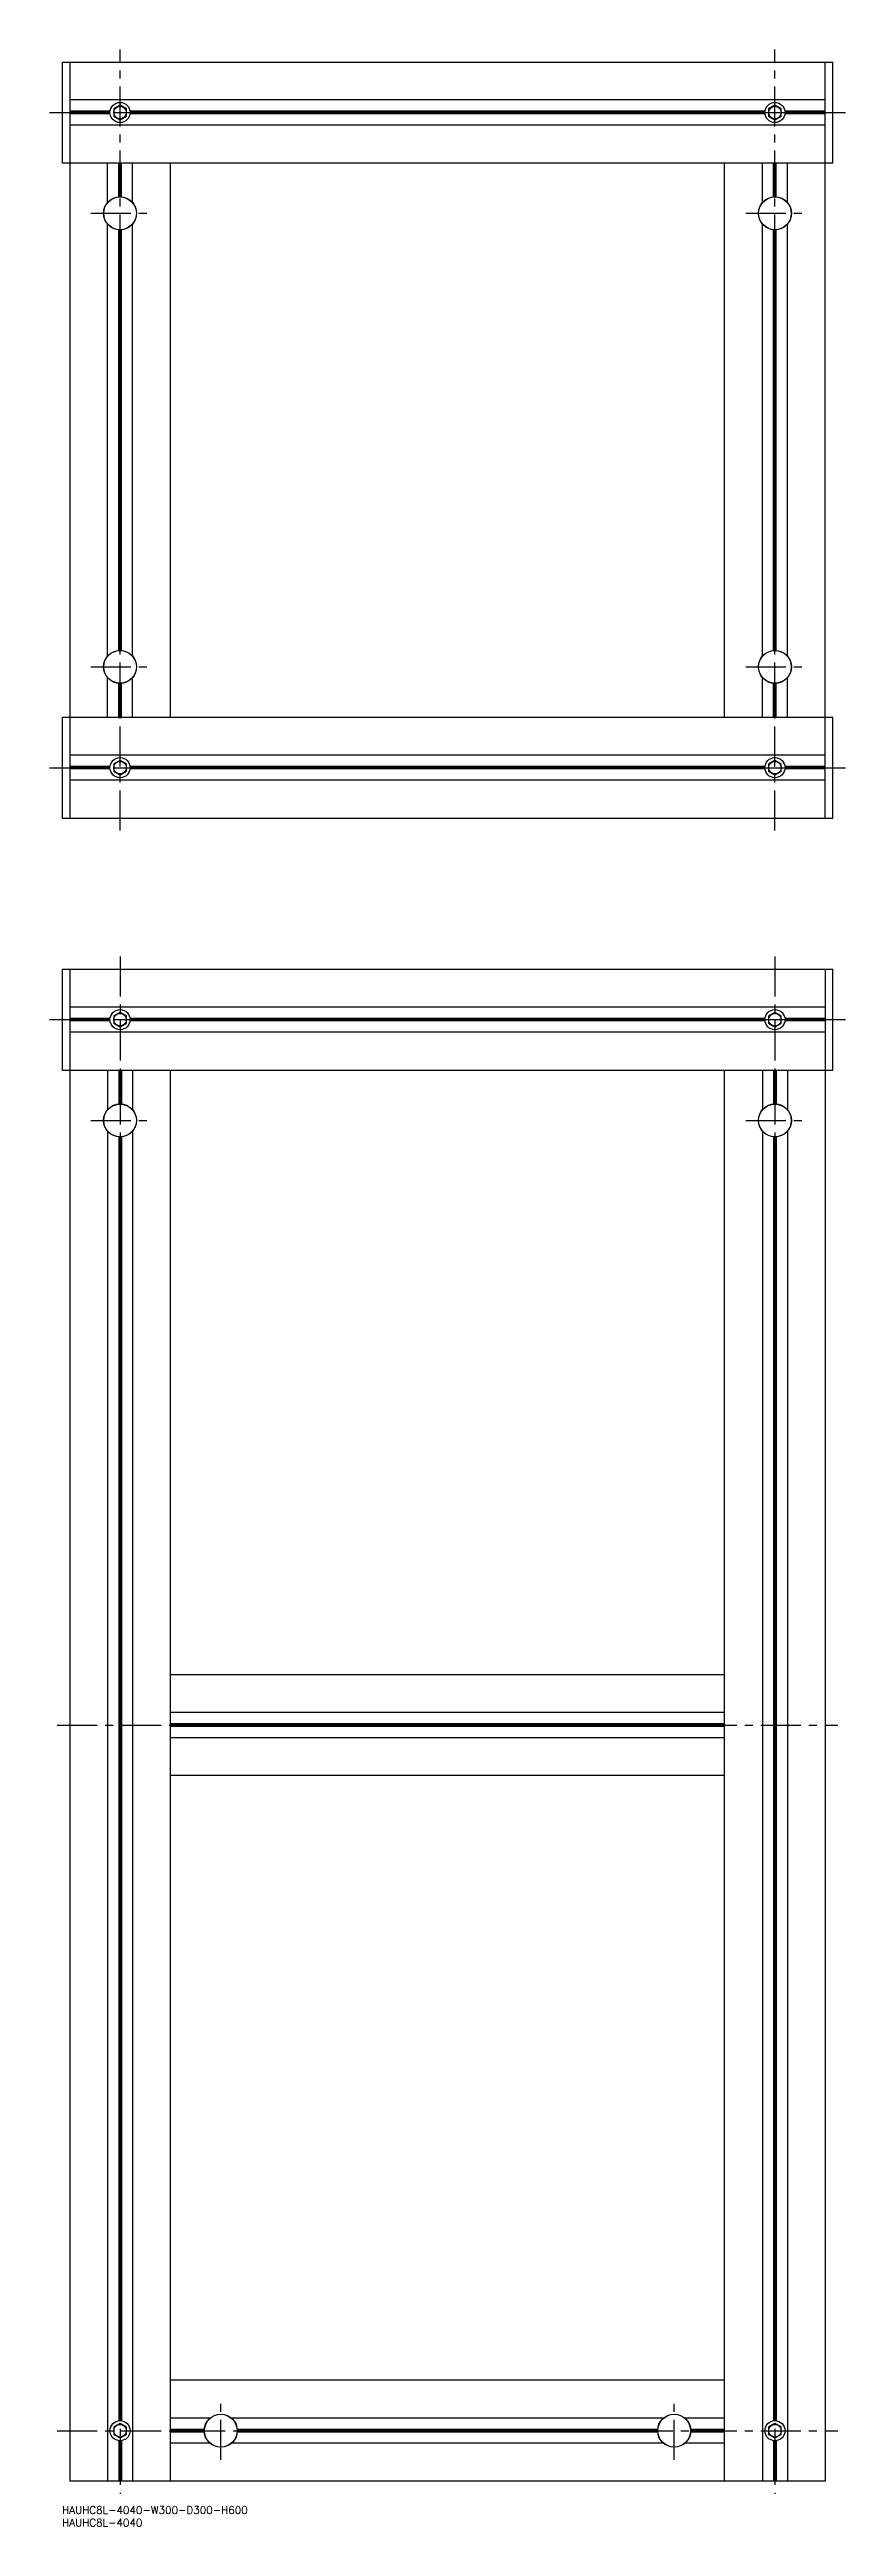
# Model space of a CAD drawing. Extents: x -5 to 771, y -8 to 975.
# Drawn here: x -5 to 311, y -8 to 975 of the extents above; entities that cross this region are included whole.
import ezdxf

# ---------------------------------------------------------------- set-up
doc = ezdxf.new("R2010")
doc.units = 0
doc.header["$LTSCALE"] = 0.5
doc.linetypes.add('CENTER', pattern=[50.8, 31.75, -6.35, 6.35, -6.35])
for name, color, linetype in [('MSM_CENTER', 1, 'CENTER'), ('MSM_CONTINUOUS', 7, 'CONTINUOUS'), ('MSM_NARROW', 5, 'CONTINUOUS'), ('MSM_PART_NUMBER', 7, 'CONTINUOUS')]:
    doc.layers.add(name, color=color, linetype=linetype)
doc.styles.get("Standard").update_dxf_attribs({"font": 'txt.shx', "height": 3, "bigfont": 'bigfont.shx'})

# ---------------------------------------------------------------- blocks, each defined once
blk = doc.blocks.new('*U8')
at = {"layer": 'MSM_PART_NUMBER'}
blk.add_text('HAUHC8L-4040-W300-D300-H600', height=3, dxfattribs=at).set_placement((0, -3))
blk = doc.blocks.new('*U9')
at = {"layer": 'MSM_PART_NUMBER'}
blk.add_text('HAUHC8L-4040', height=3, dxfattribs=at).set_placement((0, -8))

msp = doc.modelspace()

# ---------------------------------------------------------------- linework, layer by layer
at = {"layer": 'MSM_CENTER'}
for p, q in [((23, 665), (23, 975)), ((283, 665), (283, 975)), ((-5, 950), (311, 950)), ((11.45, 910), (34.55, 910)), ((271.45, 910), (294.55, 910)), ((11.45, 730), (34.55, 730)), ((271.45, 730), (294.55, 730)), ((-5, 690), (311, 690)), ((23, 615), (23, 5)), ((283, 615), (283, 5)), ((-5, 590), (311, 590)), ((11.45, 550), (34.55, 550)), ((271.45, 550), (294.55, 550)), ((-2, 310), (308, 310)), ((63, 18.45), (63, 41.55)), ((243, 18.45), (243, 41.55)), ((-2, 30), (308, 30))]:
    msp.add_line(p, q, dxfattribs=at)
at = {"layer": 'MSM_CONTINUOUS'}
for p, q in [((0, 970), (306, 970)), ((0, 970), (0, 930)), ((3, 970), (3, 670)), ((303, 670), (303, 970)), ((306, 930), (306, 970)), ((303, 955), (3, 955)), ((19.03, 950.52), (3, 950.52)), ((19, 950), (3, 950)), ((19.03, 949.48), (3, 949.48)), ((303, 945), (3, 945)), ((23, 952.89), (20.5, 951.44)), ((20.5, 951.44), (20.5, 948.56)), ((20.5, 948.56), (23, 947.11)), ((25.5, 951.44), (23, 952.89)), ((23, 947.11), (25.5, 948.56)), ((25.5, 948.56), (25.5, 951.44)), ((279.03, 950.52), (26.97, 950.52)), ((279.03, 949.48), (26.97, 949.48)), ((279, 950), (27, 950)), ((283, 952.89), (280.5, 951.44)), ((280.5, 951.44), (280.5, 948.56)), ((280.5, 948.56), (283, 947.11)), ((285.5, 951.44), (283, 952.89)), ((283, 947.11), (285.5, 948.56)), ((285.5, 948.56), (285.5, 951.44)), ((303, 950.52), (286.97, 950.52)), ((303, 949.48), (286.97, 949.48)), ((303, 950), (287, 950)), ((0, 930), (306, 930)), ((18, 914.23), (18, 930)), ((22.48, 916.53), (22.48, 930)), ((23, 916.55), (23, 930)), ((23.52, 916.53), (23.52, 930)), ((28, 914.23), (28, 930)), ((43, 710), (43, 930)), ((263, 710), (263, 930)), ((278, 914.23), (278, 930)), ((282.48, 916.53), (282.48, 930)), ((283, 916.55), (283, 930)), ((283.52, 916.53), (283.52, 930)), ((288, 914.23), (288, 930)), ((19, 915.19), (19, 915.12)), ((27, 915.12), (27, 915.19)), ((279, 915.19), (279, 915.12)), ((287, 915.12), (287, 915.19)), ((18, 734.23), (18, 905.77)), ((19, 904.88), (19, 904.81)), ((27, 904.81), (27, 904.88)), ((28, 734.23), (28, 905.77)), ((278, 734.23), (278, 905.77)), ((279, 904.88), (279, 904.81)), ((287, 904.81), (287, 904.88)), ((288, 734.23), (288, 905.77)), ((22.48, 736.53), (22.48, 903.47)), ((23, 736.55), (23, 903.45)), ((23.52, 736.53), (23.52, 903.47)), ((282.48, 736.53), (282.48, 903.47)), ((283, 736.55), (283, 903.45)), ((283.52, 736.53), (283.52, 903.47)), ((19, 735.19), (19, 735.12)), ((27, 735.12), (27, 735.19)), ((279, 735.19), (279, 735.12)), ((287, 735.12), (287, 735.19)), ((18, 710), (18, 725.77)), ((19, 724.88), (19, 724.81)), ((22.48, 710), (22.48, 723.47)), ((23, 710), (23, 723.45)), ((23.52, 710), (23.52, 723.47)), ((27, 724.81), (27, 724.88)), ((28, 710), (28, 725.77)), ((278, 710), (278, 725.77)), ((279, 724.88), (279, 724.81)), ((282.48, 710), (282.48, 723.47)), ((283, 710), (283, 723.45)), ((283.52, 710), (283.52, 723.47)), ((287, 724.81), (287, 724.88)), ((288, 710), (288, 725.77)), ((0, 710), (306, 710)), ((0, 710), (0, 670)), ((306, 670), (306, 710)), ((303, 695), (3, 695)), ((19.03, 690.52), (3, 690.52)), ((19, 690), (3, 690)), ((19.03, 689.48), (3, 689.48)), ((23, 692.89), (20.5, 691.44)), ((20.5, 691.44), (20.5, 688.56)), ((20.5, 688.56), (23, 687.11)), ((25.5, 691.44), (23, 692.89)), ((23, 687.11), (25.5, 688.56)), ((25.5, 688.56), (25.5, 691.44)), ((279.03, 690.52), (26.97, 690.52)), ((279.03, 689.48), (26.97, 689.48)), ((279, 690), (27, 690)), ((283, 692.89), (280.5, 691.44)), ((280.5, 691.44), (280.5, 688.56)), ((280.5, 688.56), (283, 687.11)), ((285.5, 691.44), (283, 692.89)), ((283, 687.11), (285.5, 688.56)), ((285.5, 688.56), (285.5, 691.44)), ((303, 690.52), (286.97, 690.52)), ((303, 689.48), (286.97, 689.48)), ((303, 690), (287, 690)), ((303, 685), (3, 685)), ((0, 670), (306, 670)), ((0, 610), (0, 570)), ((0, 610), (306, 610)), ((3, 610), (3, 10)), ((303, 610), (303, 10)), ((306, 570), (306, 610)), ((303, 595), (3, 595)), ((19.03, 590.52), (3, 590.52)), ((19, 590), (3, 590)), ((23, 592.89), (20.5, 591.44)), ((20.5, 591.44), (20.5, 588.56)), ((25.5, 591.44), (23, 592.89)), ((25.5, 588.56), (25.5, 591.44)), ((279.03, 590.52), (26.97, 590.52)), ((279, 590), (27, 590)), ((283, 592.89), (280.5, 591.44)), ((280.5, 591.44), (280.5, 588.56)), ((285.5, 591.44), (283, 592.89)), ((285.5, 588.56), (285.5, 591.44)), ((303, 590.52), (286.97, 590.52)), ((303, 590), (287, 590)), ((19.03, 589.48), (3, 589.48)), ((303, 585), (3, 585)), ((20.5, 588.56), (23, 587.11)), ((23, 587.11), (25.5, 588.56)), ((279.03, 589.48), (26.97, 589.48)), ((280.5, 588.56), (283, 587.11)), ((283, 587.11), (285.5, 588.56)), ((303, 589.48), (286.97, 589.48)), ((0, 570), (306, 570)), ((18, 570), (18, 554.23)), ((22.48, 570), (22.48, 556.53)), ((23, 570), (23, 556.55)), ((23.52, 570), (23.52, 556.53)), ((28, 570), (28, 554.23)), ((43, 10), (43, 570)), ((263, 10), (263, 570)), ((278, 570), (278, 554.23)), ((282.48, 570), (282.48, 556.53)), ((283, 570), (283, 556.55)), ((283.52, 570), (283.52, 556.53)), ((288, 570), (288, 554.23)), ((19, 555.19), (19, 555.12)), ((27, 555.12), (27, 555.19)), ((279, 555.19), (279, 555.12)), ((287, 555.12), (287, 555.19)), ((18, 545.77), (18, 10)), ((19, 544.88), (19, 544.81)), ((22.48, 543.47), (22.48, 33.97)), ((23, 543.45), (23, 34)), ((23.52, 543.47), (23.52, 33.97)), ((27, 544.81), (27, 544.88)), ((28, 545.77), (28, 10)), ((278, 545.77), (278, 10)), ((279, 544.88), (279, 544.81)), ((282.48, 543.47), (282.48, 33.97)), ((283, 543.45), (283, 34)), ((283.52, 543.47), (283.52, 33.97)), ((287, 544.81), (287, 544.88)), ((288, 545.77), (288, 10)), ((263, 330), (43, 330)), ((263, 315), (43, 315)), ((263, 310.52), (43, 310.52)), ((263, 310), (43, 310)), ((263, 309.48), (43, 309.48)), ((263, 305), (43, 305)), ((263, 290), (43, 290)), ((263, 50), (43, 50)), ((23, 32.89), (20.5, 31.44)), ((20.5, 31.44), (20.5, 28.56)), ((25.5, 31.44), (23, 32.89)), ((25.5, 28.56), (25.5, 31.44)), ((58.77, 35), (43, 35)), ((56.47, 30.52), (43, 30.52)), ((56.45, 30), (43, 30)), ((57.88, 34), (57.81, 34)), ((238.77, 35), (67.23, 35)), ((68.19, 34), (68.12, 34)), ((236.47, 30.52), (69.53, 30.52)), ((236.45, 30), (69.55, 30)), ((237.88, 34), (237.81, 34)), ((263, 35), (247.23, 35)), ((248.19, 34), (248.12, 34)), ((263, 30.52), (249.53, 30.52)), ((263, 30), (249.55, 30)), ((283, 32.89), (280.5, 31.44)), ((280.5, 31.44), (280.5, 28.56)), ((285.5, 31.44), (283, 32.89)), ((285.5, 28.56), (285.5, 31.44)), ((20.5, 28.56), (23, 27.11)), ((22.48, 26.03), (22.48, 10)), ((23, 27.11), (25.5, 28.56)), ((23, 26), (23, 10)), ((23.52, 26.03), (23.52, 10)), ((56.47, 29.48), (43, 29.48)), ((58.77, 25), (43, 25)), ((57.81, 26), (57.88, 26)), ((238.77, 25), (67.23, 25)), ((68.12, 26), (68.19, 26)), ((236.47, 29.48), (69.53, 29.48)), ((237.81, 26), (237.88, 26)), ((263, 25), (247.23, 25)), ((248.12, 26), (248.19, 26)), ((263, 29.48), (249.53, 29.48)), ((280.5, 28.56), (283, 27.11)), ((282.48, 26.03), (282.48, 10)), ((283, 27.11), (285.5, 28.56)), ((283, 26), (283, 10)), ((283.52, 26.03), (283.52, 10)), ((303, 10), (3, 10))]:
    msp.add_line(p, q, dxfattribs=at)
for centre, radius in [((23, 950), 4), ((283, 950), 4), ((23, 950), 2.5), ((283, 950), 2.5), ((23, 910), 6.55), ((23, 910), 6.5), ((283, 910), 6.55), ((283, 910), 6.5), ((23, 730), 6.55), ((23, 730), 6.5), ((283, 730), 6.55), ((283, 730), 6.5), ((23, 690), 4), ((23, 690), 2.5), ((283, 690), 4), ((283, 690), 2.5), ((23, 590), 4), ((23, 590), 2.5), ((283, 590), 4), ((283, 590), 2.5), ((23, 550), 6.55), ((23, 550), 6.5), ((283, 550), 6.55), ((283, 550), 6.5), ((23, 30), 4), ((23, 30), 2.5), ((63, 30), 6.55), ((63, 30), 6.5), ((243, 30), 6.55), ((243, 30), 6.5), ((283, 30), 4), ((283, 30), 2.5)]:
    msp.add_circle(centre, radius, dxfattribs=at)
at = {"layer": 'MSM_NARROW'}
for p, q in [((19.68, 915.59), (19.68, 915.64)), ((26.32, 915.59), (26.32, 915.64)), ((279.68, 915.59), (279.68, 915.64)), ((286.32, 915.59), (286.32, 915.64)), ((19.68, 904.41), (19.68, 904.36)), ((26.32, 904.41), (26.32, 904.36)), ((279.68, 904.41), (279.68, 904.36)), ((286.32, 904.41), (286.32, 904.36)), ((19.68, 735.59), (19.68, 735.64)), ((26.32, 735.59), (26.32, 735.64)), ((279.68, 735.59), (279.68, 735.64)), ((286.32, 735.59), (286.32, 735.64)), ((19.68, 724.41), (19.68, 724.36)), ((26.32, 724.41), (26.32, 724.36)), ((279.68, 724.41), (279.68, 724.36)), ((286.32, 724.41), (286.32, 724.36)), ((19.68, 555.59), (19.68, 555.64)), ((26.32, 555.59), (26.32, 555.64)), ((279.68, 555.59), (279.68, 555.64)), ((286.32, 555.59), (286.32, 555.64)), ((19.68, 544.41), (19.68, 544.36)), ((26.32, 544.41), (26.32, 544.36)), ((279.68, 544.41), (279.68, 544.36)), ((286.32, 544.41), (286.32, 544.36)), ((57.41, 33.32), (57.36, 33.32)), ((68.59, 33.32), (68.64, 33.32)), ((237.41, 33.32), (237.36, 33.32)), ((248.59, 33.32), (248.64, 33.32)), ((57.41, 26.68), (57.36, 26.68)), ((68.59, 26.68), (68.64, 26.68)), ((237.41, 26.68), (237.36, 26.68)), ((248.59, 26.68), (248.64, 26.68))]:
    msp.add_line(p, q, dxfattribs=at)

# ---------------------------------------------------------------- block references
at = {"layer": 'MSM_CONTINUOUS'}
for name in ['*U8', '*U9']:
    msp.add_blockref(name, (0, 0), dxfattribs=at)

doc.saveas('drawing.dxf')
